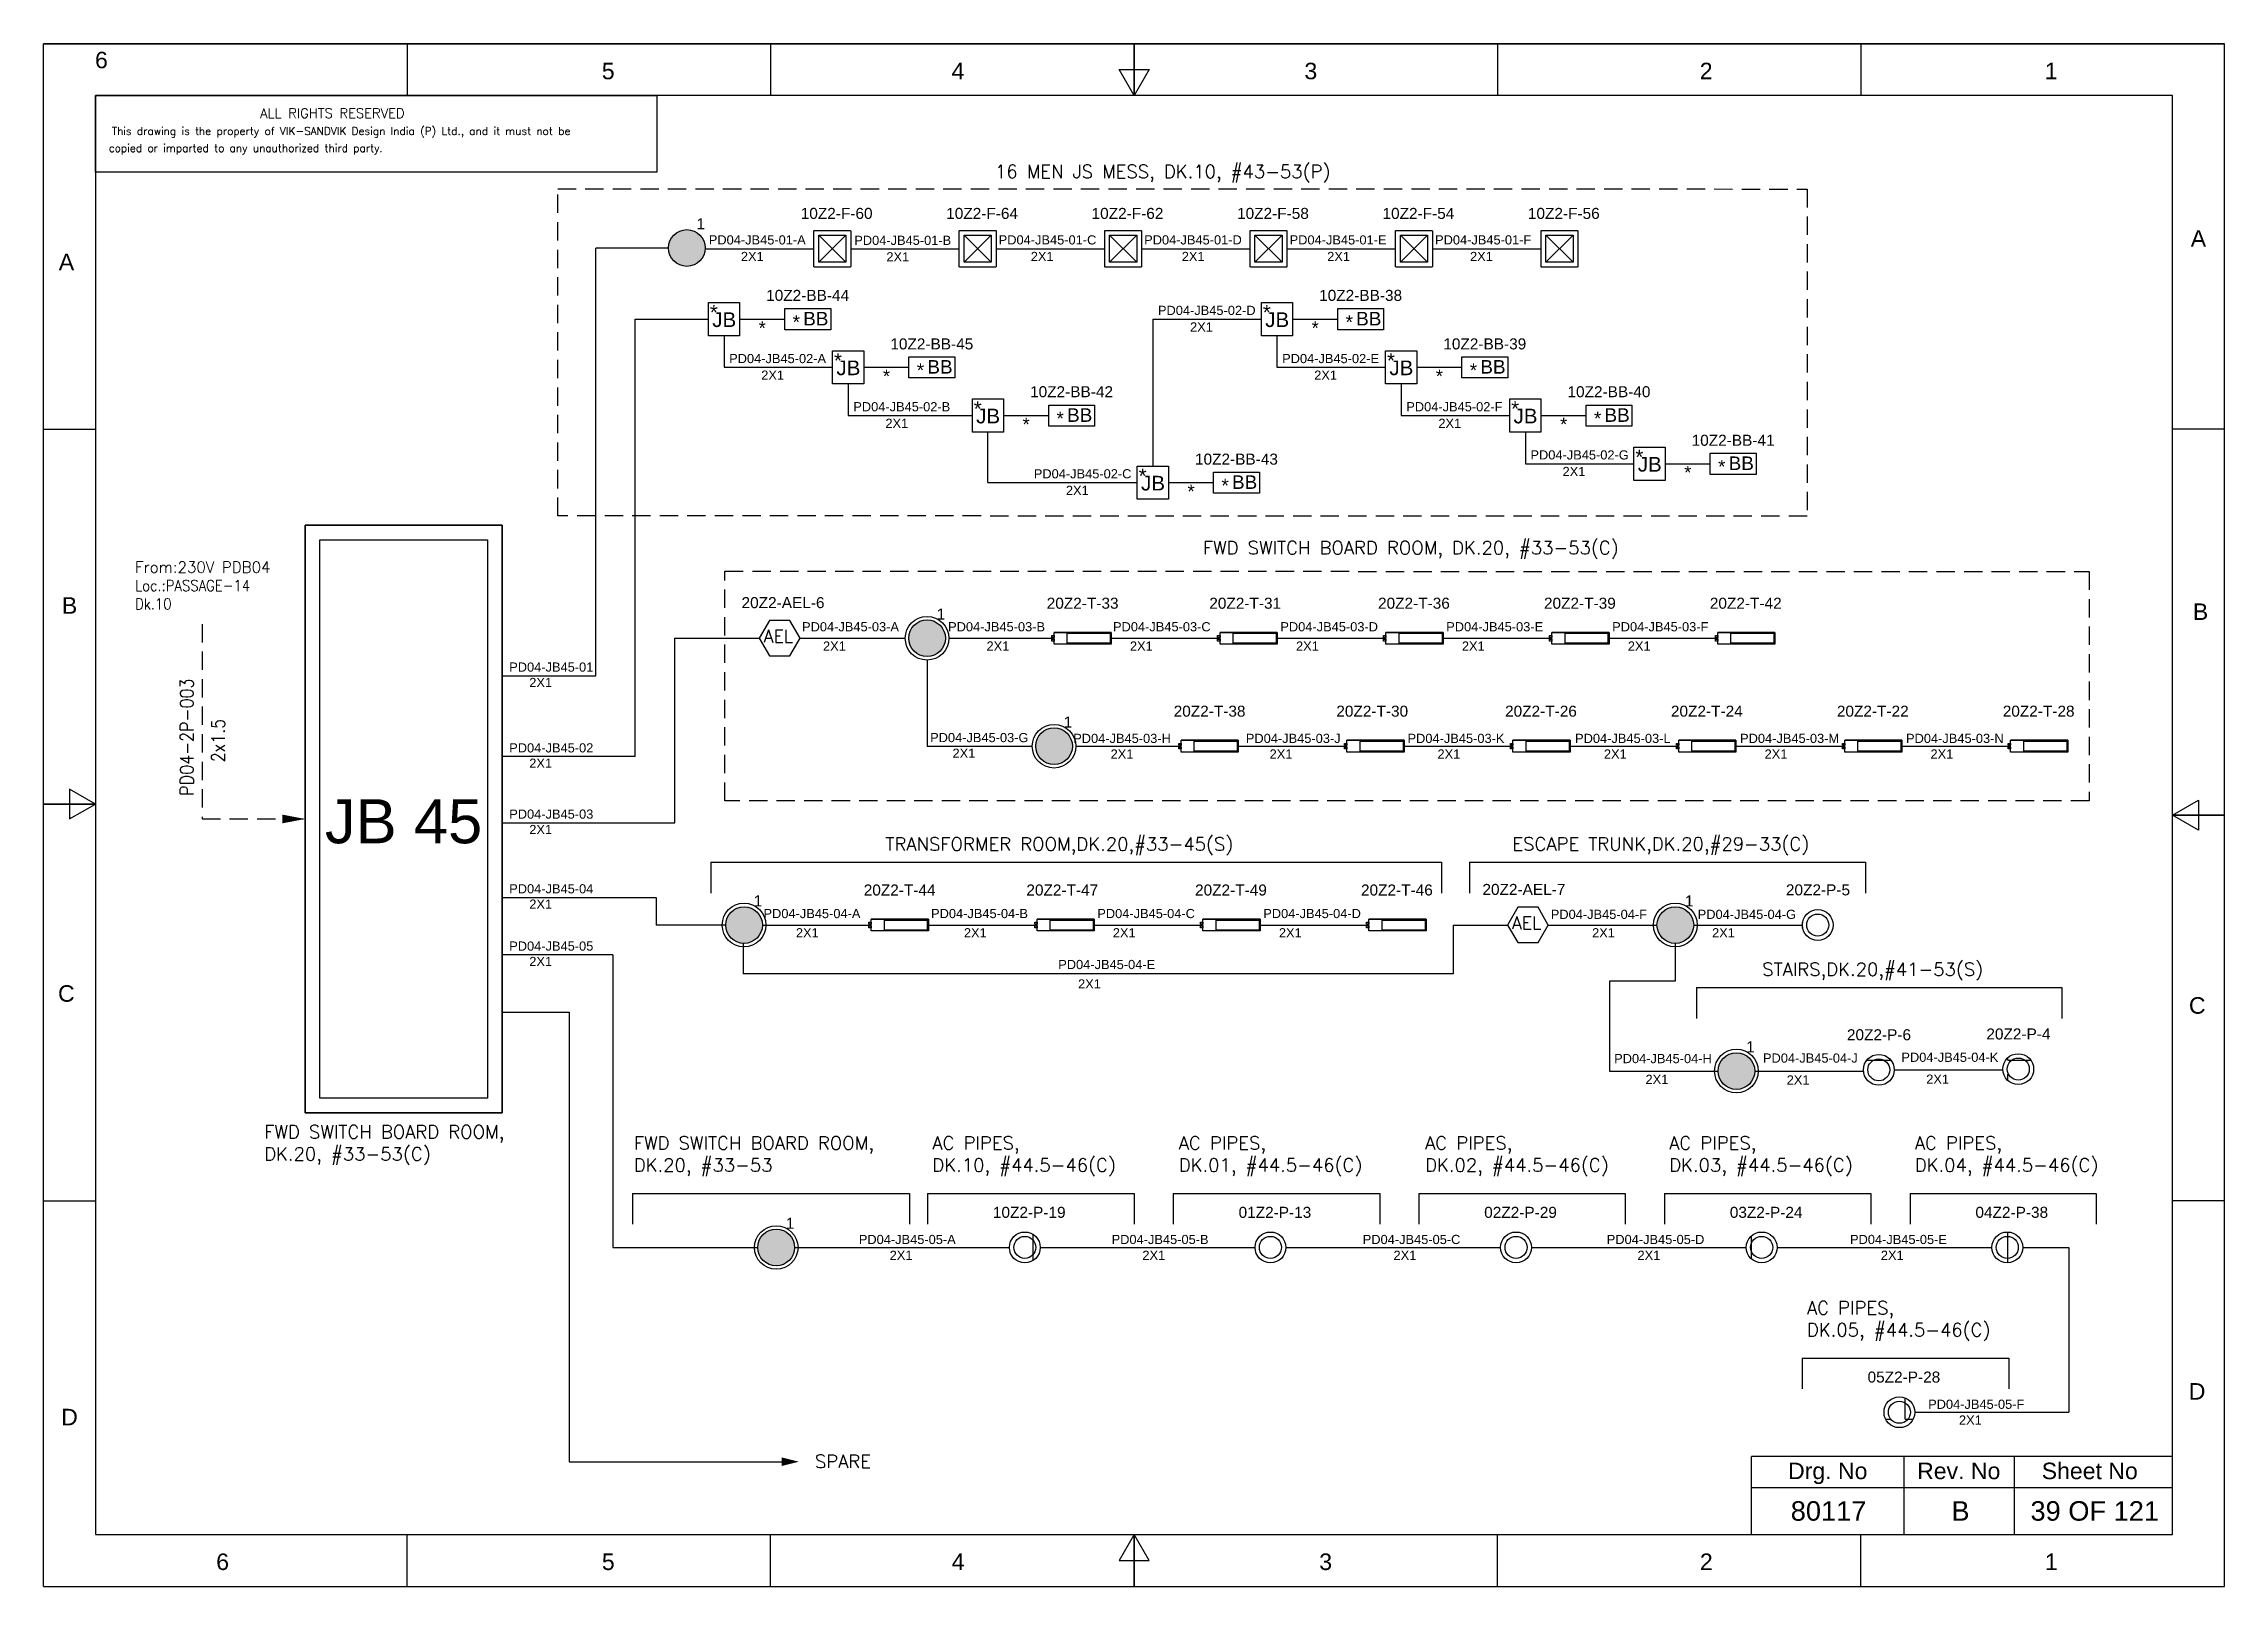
# Model space of a CAD drawing. Header units: inches. Extents: x -3311 to 1429, y -713 to 2436.
# Drawn here: x -2649.4 to -2352.4, y 969.1 to 1179.2 of the extents above; entities that cross this region are included whole.
import ezdxf
from ezdxf.enums import TextEntityAlignment as Align

# ---------------------------------------------------------------- set-up
doc = ezdxf.new("R2010")
doc.units = ezdxf.units.IN
doc.linetypes.add('HIDDEN', pattern=[0.375, 0.25, -0.125])
doc.linetypes.add('SOLID', pattern=[0])
for name, color, linetype in [('BB', 7, 'Continuous'), ('Fmount', 7, 'Continuous'), ('LINE', 3, 'SOLID')]:
    doc.layers.add(name, color=color, linetype=linetype)
for name, color, linetype, lineweight in [('ELEC_TXT-025', 1, 'Continuous', 25), ('HEL-025', 1, 'Continuous', 25), ('HEL-035', 2, 'Continuous', 35)]:
    doc.layers.add(name, color=color, linetype=linetype, lineweight=lineweight)
doc.styles.add('_NORMAL', font='arial.ttf')
doc.styles.add('ROMAN S', font='romans.shx')
doc.styles.add('ROMANS', font='simplex.shx', dxfattribs={"width": 0.88})
doc.styles.get("Standard").update_dxf_attribs({"font": 'arial.ttf'})
pattern_1 = [(0, (0, 0), (0, 6.985), [5.08, -1.905]), (90, (0, 0), (-6.985, 4e-16), [5.08, -1.905])]

msp = doc.modelspace()

# ---------------------------------------------------------------- texts
at = {"color": 7}
for s, height, p in [('PD04-JB45-01-A', 1.25, (-2558.79, 1151.84, 0)), ('PD04-JB45-01-B', 1.25, (-2538.98, 1151.78, -0.03)), ('PD04-JB45-01-C', 1.25, (-2519.31, 1151.84, -0.03)), ('PD04-JB45-01-D', 1.25, (-2499.5, 1151.84, -0.03)), ('PD04-JB45-01-E', 1.25, (-2479.69, 1151.84, -0.03)), ('PD04-JB45-01-F', 1.25, (-2459.88, 1151.84, 0)), ('2X1', 1.25, (-2554.42, 1149.58, 0)), ('2X1', 1.25, (-2534.61, 1149.53, -0.03)), ('2X1', 1.25, (-2514.94, 1149.58, 0)), ('2X1', 1.25, (-2494.38, 1149.58, 0)), ('2X1', 1.25, (-2474.57, 1149.58, 0)), ('2X1', 1.25, (-2455.12, 1149.58, 0)), ('PD04-JB45-02-D', 1.25, (-2497.62, 1142.24)), ('*', 1.8, (-2552, 1139.57)), ('2X1', 1.25, (-2493.25, 1139.98)), ('*', 1.8, (-2476.69, 1139.57)), ('PD04-JB45-02-A', 1.25, (-2556.02, 1135.68)), ('2X1', 1.25, (-2551.65, 1133.42)), ('*', 1.8, (-2535.08, 1133.01)), ('PD04-JB45-02-E', 1.25, (-2480.71, 1135.68)), ('2X1', 1.25, (-2476.34, 1133.42)), ('*', 1.8, (-2459.78, 1133.01)), ('PD04-JB45-02-B', 1.25, (-2539.11, 1129.12)), ('PD04-JB45-02-F', 1.25, (-2463.8, 1129.12)), ('2X1', 1.25, (-2534.74, 1126.86)), ('*', 1.8, (-2516.06, 1126.45)), ('2X1', 1.25, (-2459.43, 1126.86)), ('*', 1.8, (-2442.86, 1126.45)), ('PD04-JB45-02-G', 1.25, (-2446.89, 1122.56)), ('PD04-JB45-02-C', 1.25, (-2514.53, 1119.99)), ('2X1', 1.25, (-2442.52, 1120.3)), ('*', 1.8, (-2425.95, 1119.89)), ('2X1', 1.25, (-2510.16, 1117.73)), ('*', 1.8, (-2493.6, 1117.32)), ('PD04-JB45-03-A', 1.25, (-2546.09, 1099.16, 0)), ('PD04-JB45-03-B', 1.25, (-2526.2, 1099.16, 0.03)), ('PD04-JB45-03-C', 1.25, (-2503.74, 1099.16, 0)), ('PD04-JB45-03-D', 1.25, (-2480.95, 1099.16, -0.08)), ('PD04-JB45-03-E', 1.25, (-2458.36, 1099.16, -0.11)), ('PD04-JB45-03-F', 1.25, (-2435.76, 1099.16, -0.13)), ('2X1', 1.25, (-2543.24, 1096.53, 0.03)), ('2X1', 1.25, (-2520.97, 1096.53, 0.03)), ('2X1', 1.25, (-2501.44, 1096.53)), ('2X1', 1.25, (-2478.82, 1096.53, -0.08)), ('2X1', 1.25, (-2456.23, 1096.53, -0.11)), ('2X1', 1.25, (-2433.63, 1096.53, -0.14)), ('PD04-JB45-01', 1.25, (-2585.97, 1093.67)), ('2X1', 1.25, (-2583.24, 1091.57)), ('PD04-JB45-03-G', 1.25, (-2528.65, 1084.07, 0.05)), ('PD04-JB45-03-H', 1.25, (-2509.16, 1083.96, 0)), ('PD04-JB45-03-J', 1.25, (-2485.65, 1083.96, 0)), ('PD04-JB45-03-K', 1.25, (-2463.63, 1083.96, -0.02)), ('PD04-JB45-03-L', 1.25, (-2440.81, 1083.96, -0.05)), ('PD04-JB45-03-M', 1.25, (-2418.34, 1083.96, -0.08)), ('PD04-JB45-03-N', 1.25, (-2395.74, 1083.96, -0.1)), ('PD04-JB45-02', 1.25, (-2585.97, 1082.67)), ('2X1', 1.25, (-2583.24, 1080.58)), ('2X1', 1.25, (-2525.6, 1081.94, 0.03)), ('2X1', 1.25, (-2504.07, 1081.83, -0.05)), ('2X1', 1.25, (-2482.41, 1081.83, -0.08)), ('2X1', 1.25, (-2459.55, 1081.83, -0.1)), ('2X1', 1.25, (-2436.89, 1081.83, -0.13)), ('2X1', 1.25, (-2415, 1081.83, -0.16)), ('2X1', 1.25, (-2392.41, 1081.83, -0.19)), ('PD04-JB45-03', 1.25, (-2585.97, 1073.65)), ('2X1', 1.25, (-2583.24, 1071.55)), ('PD04-JB45-04', 1.25, (-2585.97, 1063.48)), ('2X1', 1.25, (-2583.24, 1061.39)), ('PD04-JB45-04-A', 1.25, (-2551.34, 1060.11, 0)), ('PD04-JB45-04-B', 1.25, (-2528.52, 1060.11, -0.03)), ('PD04-JB45-04-C', 1.25, (-2505.88, 1060.11, 0)), ('PD04-JB45-04-D', 1.25, (-2483.28, 1060.11, 0)), ('PD04-JB45-04-F', 1.25, (-2444.12, 1060, -0.22)), ('PD04-JB45-04-G', 1.25, (-2424.11, 1060, -0.22)), ('2X1', 1.25, (-2546.93, 1057.49)), ('2X1', 1.25, (-2524.05, 1057.49, -0.03)), ('2X1', 1.25, (-2503.77, 1057.49)), ('2X1', 1.25, (-2481.15, 1057.49)), ('2X1', 1.25, (-2438.5, 1057.49, -0.19)), ('2X1', 1.25, (-2422.16, 1057.49, -0.22)), ('PD04-JB45-05', 1.25, (-2585.97, 1055.68)), ('2X1', 1.25, (-2583.24, 1053.58)), ('PD04-JB45-04-E', 1.25, (-2511.2, 1053.17, 0.28)), ('2X1', 1.25, (-2508.5, 1050.53)), ('PD04-JB45-04-H', 1.25, (-2435.49, 1040.36, -0.21)), ('PD04-JB45-04-J', 1.25, (-2415.22, 1040.43, -0.18)), ('PD04-JB45-04-K', 1.25, (-2396.37, 1040.54, -0.13)), ('2X1', 1.25, (-2431.22, 1037.53, -0.19)), ('2X1', 1.25, (-2411.99, 1037.45, -0.19)), ('2X1', 1.25, (-2392.99, 1037.56, -0.16)), ('PD04-JB45-05-A', 1.25, (-2538.36, 1015.73)), ('PD04-JB45-05-B', 1.25, (-2503.93, 1015.73)), ('PD04-JB45-05-C', 1.25, (-2469.73, 1015.73)), ('PD04-JB45-05-D', 1.25, (-2436.5, 1015.73)), ('PD04-JB45-05-E', 1.25, (-2403.37, 1015.73)), ('2X1', 1.25, (-2534.16, 1013.58)), ('2X1', 1.25, (-2499.74, 1013.58)), ('2X1', 1.25, (-2465.54, 1013.58)), ('2X1', 1.25, (-2432.31, 1013.58)), ('2X1', 1.25, (-2399.17, 1013.58)), ('PD04-JB45-05-F', 1.25, (-2392.73, 993.29, 0.03)), ('2X1', 1.25, (-2388.53, 991.14, 0.03))]:
    msp.add_text(s, height=height, dxfattribs=at).set_placement(p)
at = {"color": 7, "lineweight": 30}
msp.add_text('JB 45', height=6, dxfattribs=at).set_placement((-2600.36, 1073.3), align=Align.MIDDLE_CENTER)
at = {"color": 7}
for s, height, p in [('Sheet No', 2.246, (-2370.72, 984.84)), ('Drg. No', 2.246, (-2406.4, 984.84)), ('Rev. No', 2.246, (-2388.56, 984.84)), ('80117', 2.653, (-2406.29, 979.39)), ('B', 2.65, (-2388.32, 979.39)), ('39 OF 121', 2.653, (-2370.04, 979.39))]:
    msp.add_text(s, height=height, dxfattribs=at).set_placement(p, align=Align.MIDDLE_CENTER)
at = {"insert": (-2519.81, 1162.67, 0), "char_height": 1.8, "attachment_point": 1, "style": '_NORMAL'}
msp.add_mtext('{\\Fromans|c0;\\C2;16 MEN JS MESS, DK.10, #43-53(P)}', dxfattribs=at)
at = {"color": 7, "char_height": 1.8, "attachment_point": 1, "style": '_NORMAL'}
for s, insert, width in [('{\\Fromans|c0;\\C2;FWD SWITCH BOARD ROOM, DK.20, #33-53(C)}', (-2491.51, 1111.45), 74.1776), ('{\\Fromans|c0;\\C2;TRANSFORMER ROOM,DK.20,#33-45(S)}', (-2534.74, 1071.1, -0.03), 57.9595), ('{\\Fromans|c0;\\C2;ESCAPE TRUNK,DK.20,#29-33(C)}', (-2449.35, 1071.11, -0.24), 55.0742), ('{\\Fromans|c0;\\C2;STAIRS,DK.20,#41-53(S)}', (-2415.33, 1054.04, -0.29), 39.515), ('{\\Fromans|c0;\\C2;SPARE}', (-2544.34, 987.04), 8.1658)]:
    msp.add_mtext(s, dxfattribs=dict(at, insert=insert, width=width))
at = {"color": 7, "insert": (-2636.93, 1108.65), "char_height": 1.5, "width": 36.8884, "attachment_point": 1}
msp.add_mtext('{\\Fromans|c0;\\C2;From:230V PDB04 \\P\\Fsimplex|c0;\\W0.88;Loc.:PASSAGE-14      \\PDk.10}', dxfattribs=at)
at = {"color": 7, "insert": (-2630.79, 1076.78), "char_height": 1.8, "width": 17.1296, "attachment_point": 1, "rotation": 90, "style": '_NORMAL'}
msp.add_mtext('{\\Fromans|c0;\\W0.88;PD04-2P-003}', dxfattribs=at)
at = {"color": 7, "insert": (-2626.52, 1081.34), "char_height": 1.8, "attachment_point": 1, "rotation": 90, "style": '_NORMAL'}
msp.add_mtext('{\\Fsimplex|c0;\\W0.88;2x1.5}', dxfattribs=at)
at = {"color": 7, "char_height": 1.8, "attachment_point": 1, "style": '_NORMAL'}
for s, insert in [('{\\Fromans|c0;\\C2;FWD SWITCH BOARD ROOM, \\PDK.20, #33-53(C)}', (-2619.35, 1031.9)), ('{\\Fromans|c0;\\C2;FWD SWITCH BOARD ROOM, \\PDK.20, #33-53}', (-2569.01, 1030.39)), ('{\\Fromans|c0;\\C2;AC PIPES, \\PDK.10, #44.5-46(C)}', (-2528.35, 1030.39)), ('{\\Fromans|c0;\\C2;AC PIPES, \\PDK.01, #44.5-46(C)}', (-2494.79, 1030.39)), ('{\\Fromans|c0;\\C2;AC PIPES, \\PDK.02, #44.5-46(C)}', (-2461.24, 1030.39)), ('{\\Fromans|c0;\\C2;AC PIPES, \\PDK.03, #44.5-46(C)}', (-2428, 1030.39, -0.08)), ('{\\Fromans|c0;\\C2;AC PIPES, \\PDK.04, #44.5-46(C)}', (-2394.55, 1030.39, -0.11)), ('{\\Fromans|c0;\\C2;AC PIPES, \\PDK.05, #44.5-46(C)}', (-2409.24, 1007.95, -0.08))]:
    msp.add_mtext(s, dxfattribs=dict(at, insert=insert))

# ---------------------------------------------------------------- blocks, each defined once
blk = doc.blocks.new('fr')
at = {"color": 7, "linetype": 'Continuous'}
for p, q in [((33763.99, 4500.4), (33466.99, 4500.4)), ((33466.99, 4500.4), (33763.99, 4500.4)), ((33466.99, 4290.33), (33466.99, 4500.4)), ((33516.49, 4500.4), (33516.49, 4493.33)), ((33565.99, 4500.4), (33565.99, 4493.33)), ((33615.49, 4500.4), (33615.49, 4493.33)), ((33615.49, 4493.33), (33615.49, 4500.4)), ((33615.49, 4500.4), (33615.49, 4493.33)), ((33664.99, 4500.4), (33664.99, 4493.33)), ((33714.49, 4500.4), (33714.49, 4493.33)), ((33763.99, 4290.33), (33763.99, 4500.4)), ((33763.99, 4290.33), (33763.99, 4500.4)), ((33615.49, 4493.33), (33613.45, 4496.87)), ((33613.45, 4496.87), (33617.53, 4496.87)), ((33617.53, 4496.87), (33615.49, 4493.33)), ((33756.92, 4493.33), (33474.06, 4493.33)), ((33474.06, 4493.33), (33474.06, 4297.41)), ((33756.92, 4297.41), (33756.92, 4493.33)), ((33466.99, 4447.89), (33474.06, 4447.89)), ((33763.99, 4447.89), (33756.92, 4447.89)), ((33474.06, 4396.87), (33470.53, 4398.91)), ((33470.53, 4398.91), (33470.53, 4394.83)), ((33466.99, 4396.87), (33474.06, 4396.87)), ((33474.06, 4396.87), (33466.99, 4396.87)), ((33466.99, 4396.87), (33474.06, 4396.87)), ((33470.53, 4394.83), (33474.06, 4396.87)), ((33756.92, 4395.37), (33760.45, 4397.41)), ((33760.45, 4397.41), (33760.45, 4393.33)), ((33763.99, 4395.37), (33756.92, 4395.37)), ((33760.45, 4393.33), (33756.92, 4395.37)), ((33756.92, 4395.37), (33763.99, 4395.37)), ((33763.99, 4395.37), (33756.92, 4395.37)), ((33466.99, 4342.85), (33474.06, 4342.85)), ((33763.99, 4342.85), (33756.92, 4342.85)), ((33474.06, 4297.41), (33756.92, 4297.41)), ((33516.49, 4290.33), (33516.49, 4297.41)), ((33565.99, 4290.33), (33565.99, 4297.41)), ((33615.49, 4297.41), (33613.45, 4293.87)), ((33615.49, 4290.33), (33615.49, 4297.41)), ((33617.53, 4293.87), (33615.49, 4297.41)), ((33615.49, 4297.41), (33615.49, 4290.33)), ((33615.49, 4290.33), (33615.49, 4297.41)), ((33664.99, 4290.33), (33664.99, 4297.41)), ((33714.49, 4290.33), (33714.49, 4297.41)), ((33613.45, 4293.87), (33617.53, 4293.87)), ((33466.99, 4290.33), (33763.99, 4290.33)), ((33466.99, 4290.33), (33763.99, 4290.33))]:
    blk.add_line(p, q, dxfattribs=at)
at = {"color": 7, "style": '_NORMAL'}
for s, p in [('6', (33474.86, 4498.18)), ('5', (33543.88, 4496.68)), ('4', (33591.52, 4496.68)), ('3', (33639.57, 4496.68)), ('2', (33693.41, 4496.68)), ('1', (33740.39, 4496.68)), ('A', (33760.45, 4473.88)), ('A', (33470.1, 4470.68)), ('B', (33470.52, 4423.9)), ('B', (33760.74, 4423.06)), ('C', (33470.08, 4371.07)), ('C', (33760.29, 4369.44)), ('D', (33760.27, 4316.89)), ('D', (33470.51, 4313.39)), ('6', (33491.37, 4293.69)), ('5', (33543.89, 4293.69)), ('4', (33591.53, 4293.69)), ('3', (33641.59, 4293.69)), ('2', (33693.43, 4293.69)), ('1', (33740.41, 4293.69))]:
    blk.add_text(s, height=2.25, dxfattribs=at).set_placement(p, align=Align.MIDDLE_CENTER)
blk = doc.blocks.new('A$C4BAD7D21')
at = {"layer": 'HEL-025'}
blk.add_lwpolyline([(-34000, 0), (-34000, 2086), (-18714, 2086), (-18714, 0)], close=True, dxfattribs=at)
at = {"layer": 'HEL-025', "style": 'ROMANS'}
for s, p in [('This drawing is the property of VIK-SANDVIK Design India (P) Ltd., and it must not be', (-33558, 1016)), (' copied or imparted to any unauthorized third party.', (-33785, 550))]:
    blk.add_text(s, height=210, dxfattribs=at).set_placement(p)
at = {"layer": 'HEL-035', "style": 'ROMANS'}
blk.add_text('     ALL RIGHTS RESERVED', height=262.5, dxfattribs=at).set_placement((-30497, 1476))
blk = doc.blocks.new('FIXED_KEY_SWITCH')
h = blk.add_hatch(color=1)
h.dxf.hatch_style = 1
edge = h.paths.add_edge_path()
edge.add_arc((848.13, 1737.46), 2.5, 0, 360)
at = {"color": 1}
blk.add_circle((848.13, 1737.46), 2.5, dxfattribs=at)
at = {"color": 7, "insert": (849.44, 1741.5), "char_height": 1.5, "attachment_point": 1, "style": '_NORMAL'}
blk.add_mtext_dynamic_manual_height_columns('1', width=1.5, gutter_width=7.5, heights=[0], dxfattribs=at)
blk = doc.blocks.new('SWT')
blk.add_blockref('FIXED_KEY_SWITCH', (0, 0))
blk.add_attdef('TAG_NO', (844.55, 1741.11), '', height=1.5)
blk = doc.blocks.new('2A')
at = {"color": 7, "lineweight": -3, "ltscale": 2.5}
blk.add_line((790.02, 1997.62, -0.03), (782.23, 1997.62, -0.03), dxfattribs=at)
at = {"color": 7, "lineweight": -3, "ltscale": 2.5, "elevation": -0.03}
for points in [[(781.91, 1997.21), (782.23, 1997.21), (782.23, 1996.94), (781.91, 1996.94)], [(781.91, 1996.7), (782.23, 1996.7), (782.23, 1996.44), (781.91, 1996.44)], [(782.23, 1997.62), (790.02, 1997.62), (790.02, 1996.02), (782.23, 1996.02)], [(784.03, 1997.5), (789.88, 1997.5), (789.88, 1996.14), (784.03, 1996.14)]]:
    blk.add_lwpolyline(points, close=True, dxfattribs=at)
blk = doc.blocks.new('LED TUBE LIGHT 30W')
blk.add_blockref('2A', (179.91, -357.89))
blk.add_attdef('TAG_NO.', (962.52, 1642.97), '', height=1.5)
blk = doc.blocks.new('AEL')
at = {"color": 4}
blk.add_lwpolyline([(989.98, -190.09), (992.75, -190.09), (994.14, -187.69), (992.75, -185.28), (989.98, -185.28), (988.59, -187.69)], close=True, dxfattribs=at)
at = {"color": 4, "style": 'ROMANS'}
blk.add_text('AEL', height=1.725, dxfattribs=at).set_placement((989.2, -188.27))
blk = doc.blocks.new('AEL_L')
blk.add_blockref('AEL', (0, 0))
blk.add_attdef('TAG_NO', (986.55, -183.59), '', height=1.5)
blk = doc.blocks.new('1')
h = blk.add_hatch()
h.set_pattern_fill('ANGLE', color=6)
h.set_pattern_definition(pattern_1)
h.paths.add_polyline_path([(303.23, 2044.43, 1), (306.22, 2044.43, 1)], flags=0)
h.paths.add_polyline_path([(302.63, 2044.43, 1), (306.83, 2044.43, 1)])
h.paths.add_polyline_path([(306.22, 2044.43, -1), (303.23, 2044.43, -1)], flags=16)
h = blk.add_hatch()
h.set_pattern_fill('ANGLE', color=6)
h.set_pattern_definition(pattern_1)
h.paths.add_polyline_path([(303.23, 2044.43, 1), (306.22, 2044.43, 1)])
at = {"color": 6}
for radius in [2.1, 1.5]:
    blk.add_circle((304.73, 2044.43), radius, dxfattribs=at)
blk = doc.blocks.new('LED PENDENT LIGHT 15W')
blk.add_blockref('1', (0, 0))
blk.add_attdef('TAG_NO', (301.63, 2048.1), '', height=1.5)
blk = doc.blocks.new('LED FLUSH MOUNT')
for p, q in [((114818, 79432), (114604, 79219)), ((114604, 79432), (114818, 79219))]:
    blk.add_line(p, q)
blk.add_lwpolyline([(114572, 79470), (114850, 79470, -0.414214), (114856, 79464), (114856, 79186, -0.414214), (114850, 79180), (114572, 79180, -0.414214), (114566, 79186), (114566, 79464, -0.414214)], format="xyb", close=True)
blk.add_lwpolyline([(114604, 79432), (114818, 79432), (114818, 79219), (114604, 79219)], close=True)
blk = doc.blocks.new('LED Flush Mounted Light 22W')
blk.add_blockref('LED FLUSH MOUNT', (0, 0))
at = {"style": 'ROMANS', "width": 0.7}
blk.add_attdef('TAG_NO.:', (113905, 79579), '', height=250, dxfattribs=at)
blk = doc.blocks.new('bunk_light')
blk.add_lwpolyline([(17773, 202986), (18112, 202986), (18112, 202830), (17773, 202830)], close=True)
at = {"char_height": 100, "attachment_point": 1}
for s, insert in [('*', (17831, 202937)), ('BB', (17909, 202962))]:
    blk.add_mtext_dynamic_manual_height_columns(s, width=182.6, gutter_width=7.5, heights=[0], dxfattribs=dict(at, insert=insert))
blk = doc.blocks.new('LED_BUNK _LIGHT')
at = {"xscale": 0.8, "yscale": 0.8, "zscale": 0.8}
blk.add_blockref('bunk_light', (4436, 38936), dxfattribs=at)
at = {"style": 'ROMAN S', "width": 0.7}
blk.add_attdef('TAG_NO:', text='', height=250, dxfattribs=at).set_placement((18767, 201415), align=Align.CENTER)
blk = doc.blocks.new('JB')
blk.add_lwpolyline([(1661.35, 1973.02), (1665.59, 1973.02), (1665.59, 1968.5), (1661.35, 1968.5)], close=True)
at = {"color": 7}
for s, p in [('*', (1661.54, 1970.68)), ('JB', (1661.87, 1969.69))]:
    blk.add_text(s, height=2, dxfattribs=at).set_placement(p)
blk = doc.blocks.new('JB_FOR_BUNKLIGHT')
blk.add_blockref('JB', (0, 0))
blk.add_attdef('TAG_NO:', (1659.46, 1975.19), '', height=1.5)

# ---------------------------------------------------------------- linework, layer by layer
for p, q in [((-2574.19, 1093.12), (-2574.19, 1151.35, 0)), ((-2564.28, 1151.35, 0), (-2574.19, 1151.35, 0)), ((-2554.6, 1141.67), (-2548.46, 1141.67)), ((-2498.32, 1141.67), (-2498.32, 1121.67)), ((-2479.29, 1141.67), (-2473.15, 1141.67)), ((-2537.69, 1135.11), (-2531.54, 1135.11)), ((-2462.38, 1135.11), (-2456.23, 1135.11)), ((-2518.66, 1128.54), (-2512.52, 1128.54)), ((-2445.47, 1128.54), (-2439.32, 1128.54)), ((-2428.56, 1121.98), (-2422.41, 1121.98)), ((-2496.2, 1119.41), (-2490.06, 1119.41)), ((-2529.07, 1095.25), (-2529.07, 1083.52)), ((-2558.51, 1067.72, -0.03), (-2459, 1067.72, -0.03)), ((-2455.2, 1067.72, -0.24), (-2401.26, 1067.72, -0.24)), ((-2457.41, 1059.17, -0.19), (-2457.41, 1052.52, -0.19)), ((-2571.88, 1055.13), (-2586.95, 1055.13)), ((-2554.09, 1056.67), (-2554.09, 1052.52)), ((-2427.16, 1056.67, -0.22), (-2427.16, 1051.51, -0.22)), ((-2457.41, 1052.52), (-2554.09, 1052.52)), ((-2427.16, 1051.51, -0.22), (-2436.14, 1051.51, -0.22)), ((-2436.14, 1051.51, -0.22), (-2436.14, 1039.29, -0.22)), ((-2424.28, 1050.65, -0.29), (-2374.51, 1050.65, -0.29)), ((-2569.18, 1022.63), (-2531.48, 1022.63)), ((-2529, 1022.63), (-2500.87, 1022.63)), ((-2495.54, 1022.63, -0.03), (-2467.42, 1022.63, -0.03)), ((-2462.09, 1022.63, -0.05), (-2433.97, 1022.63, -0.05)), ((-2428.64, 1022.63, -0.08), (-2400.52, 1022.63, -0.08)), ((-2395.19, 1022.63, -0.11), (-2369.83, 1022.63, -0.11)), ((-2379.85, 1015.26, -0.14), (-2373.56, 1015.26, -0.14)), ((-2373.56, 1015.26, -0.14), (-2373.56, 992.83, -0.14)), ((-2409.88, 1000.19, -0.08), (-2381.76, 1000.19, -0.08))]:
    msp.add_line(p, q)
at = {"color": 7, "linetype": 'Continuous'}
for p, q in [((-2359.46, 986.79), (-2416.78, 986.79)), ((-2416.78, 976.19), (-2416.78, 986.79)), ((-2396, 976.19), (-2396, 986.79)), ((-2380.99, 976.19), (-2380.99, 986.79)), ((-2416.78, 982.6), (-2359.46, 982.6))]:
    msp.add_line(p, q, dxfattribs=at)
at = {"linetype": 'HIDDEN', "ltscale": 10, "elevation": 0}
msp.add_lwpolyline([(-2579.36, 1159.43), (-2409.22, 1159.39), (-2409.22, 1114.84), (-2579.36, 1114.88)], close=True, dxfattribs=at)
at = {"linetype": 'HIDDEN', "ltscale": 10}
msp.add_lwpolyline([(-2556.59, 1107.35), (-2370.81, 1107.31), (-2370.81, 1076.06), (-2556.59, 1076.1)], close=True, dxfattribs=at)
for points in [[(-2627.8, 1100.16), (-2627.8, 1073.61)], [(-2627.8, 1073.61), (-2613.78, 1073.61)]]:
    msp.add_lwpolyline(points, dxfattribs=at)
for points in [[(-2616.85, 1073.61, 1.18, 0, 0), (-2613.78, 1073.61, 0, 0, 0)], [(-2548.89, 986.09, 1.18, 0, 0), (-2546.53, 986.09, 0, 0, 0)]]:
    msp.add_lwpolyline(points, format="xyseb")
at = {"layer": 'LINE', "color": 0}
for p, q in [((-2559.28, 1151.26, 0), (-2544.49, 1151.26, 0)), ((-2539.47, 1151.26, 0), (-2524.68, 1151.26, 0)), ((-2519.67, 1151.26, 0), (-2504.87, 1151.26, 0)), ((-2499.86, 1151.26, 0), (-2485.07, 1151.26, 0)), ((-2480.05, 1151.26, 0), (-2465.26, 1151.26, 0)), ((-2460.25, 1151.26, 0), (-2445.45, 1151.26, 0)), ((-2568.82, 1082.12), (-2568.82, 1141.67)), ((-2568.82, 1141.67), (-2558.83, 1141.67)), ((-2498.32, 1141.67), (-2483.52, 1141.67)), ((-2556.72, 1139.41), (-2556.72, 1135.11)), ((-2481.41, 1139.41), (-2481.41, 1135.11)), ((-2556.72, 1135.11), (-2541.92, 1135.11)), ((-2481.41, 1135.11), (-2466.61, 1135.11)), ((-2539.81, 1132.85), (-2539.81, 1128.54)), ((-2464.5, 1132.85), (-2464.5, 1128.54)), ((-2539.81, 1128.54), (-2522.89, 1128.54)), ((-2520.78, 1119.41), (-2520.78, 1126.29)), ((-2464.5, 1128.54), (-2449.7, 1128.54)), ((-2447.58, 1126.29), (-2447.58, 1121.98)), ((-2447.58, 1121.98), (-2432.79, 1121.98)), ((-2520.78, 1119.41), (-2500.43, 1119.41)), ((-2613.78, 1113.61), (-2613.78, 1033.61)), ((-2586.95, 1113.61), (-2613.78, 1113.61)), ((-2586.95, 1033.61), (-2586.95, 1113.61)), ((-2563.44, 1098.22), (-2551.92, 1098.22)), ((-2563.44, 1073.1), (-2563.44, 1098.22)), ((-2546.37, 1098.22), (-2532.04, 1098.22)), ((-2526.1, 1098.22), (-2511.77, 1098.22)), ((-2503.98, 1098.22), (-2489.18, 1098.22)), ((-2481.38, 1098.22, -0.08), (-2466.59, 1098.22, -0.08)), ((-2458.79, 1098.22, -0.11), (-2443.99, 1098.22, -0.11)), ((-2436.19, 1098.22, -0.14), (-2421.4, 1098.22, -0.14)), ((-2586.95, 1093.12), (-2574.19, 1093.12)), ((-2568.82, 1082.12), (-2586.95, 1082.12)), ((-2529.07, 1083.52), (-2514.75, 1083.52)), ((-2508.8, 1083.52), (-2494.48, 1083.52)), ((-2486.68, 1083.52, -0.08), (-2471.88, 1083.52, -0.08)), ((-2464.09, 1083.52, -0.1), (-2449.29, 1083.52, -0.1)), ((-2441.49, 1083.52, -0.13), (-2426.7, 1083.52, -0.13)), ((-2418.9, 1083.52, -0.16), (-2404.1, 1083.52, -0.16)), ((-2396.3, 1083.52, -0.19), (-2381.51, 1083.52, -0.19)), ((-2586.95, 1073.1), (-2563.44, 1073.1)), ((-2558.51, 1067.72, -0.03), (-2558.51, 1063.53, -0.03)), ((-2459, 1067.72, -0.03), (-2459, 1063.53, -0.03)), ((-2455.2, 1067.72, -0.24), (-2455.2, 1063.53, -0.24)), ((-2401.26, 1067.72, -0.24), (-2401.26, 1063.53, -0.24)), ((-2586.95, 1062.93), (-2565.96, 1062.93)), ((-2565.96, 1062.93), (-2565.96, 1059.17)), ((-2556.49, 1059.17), (-2565.96, 1059.17)), ((-2551.49, 1059.17), (-2536.69, 1059.17)), ((-2528.89, 1059.17), (-2514.1, 1059.17)), ((-2506.3, 1059.17), (-2491.5, 1059.17)), ((-2483.71, 1059.17), (-2468.91, 1059.17)), ((-2457.41, 1059.17, -0.19), (-2450.01, 1059.17, -0.19)), ((-2444.46, 1059.17, 0.02), (-2429.66, 1059.17, 0.02)), ((-2424.66, 1059.17, -0.22), (-2409.87, 1059.17, -0.22)), ((-2571.88, 1055.13), (-2571.88, 1015.26)), ((-2424.28, 1050.65, -0.29), (-2424.28, 1046.46, -0.29)), ((-2374.51, 1050.65, -0.29), (-2374.51, 1046.46, -0.29)), ((-2586.95, 1047.32), (-2577.8, 1047.32)), ((-2577.8, 1047.32), (-2577.8, 986.09)), ((-2436.14, 1039.29, -0.22), (-2421.34, 1039.29, -0.22)), ((-2416.34, 1039.29, -0.22), (-2401.55, 1039.29, -0.22)), ((-2397.35, 1039.45, -0.19), (-2382.56, 1039.45, -0.19)), ((-2613.78, 1033.61), (-2586.95, 1033.61)), ((-2569.18, 1022.63), (-2569.18, 1018.44)), ((-2531.48, 1022.63), (-2531.48, 1018.44)), ((-2529, 1022.63), (-2529, 1018.44)), ((-2500.87, 1022.63), (-2500.87, 1018.44)), ((-2495.54, 1022.63, -0.03), (-2495.54, 1018.44, -0.03)), ((-2467.42, 1022.63, -0.03), (-2467.42, 1018.44, -0.03)), ((-2462.09, 1022.63, -0.05), (-2462.09, 1018.44, -0.05)), ((-2433.97, 1022.63, -0.05), (-2433.97, 1018.44, -0.05)), ((-2428.64, 1022.63, -0.08), (-2428.64, 1018.44, -0.08)), ((-2400.52, 1022.63, -0.08), (-2400.52, 1018.44, -0.08)), ((-2395.19, 1022.63, -0.11), (-2395.19, 1018.44, -0.11)), ((-2369.83, 1022.63, -0.11), (-2369.83, 1018.44, -0.11)), ((-2571.88, 1015.26), (-2552.11, 1015.26)), ((-2547.11, 1015.26, 0.02), (-2517.86, 1015.26, -0.03)), ((-2513.66, 1015.26, -0.01), (-2484.41, 1015.26, -0.05)), ((-2480.21, 1015.26, -0.03), (-2450.95, 1015.26, -0.08)), ((-2446.75, 1015.26, -0.06), (-2417.5, 1015.26, -0.11)), ((-2413.3, 1015.26, -0.09), (-2384.05, 1015.26, -0.14)), ((-2409.88, 1000.19, -0.08), (-2409.88, 996, -0.08)), ((-2381.76, 1000.19, -0.08), (-2381.76, 996, -0.08)), ((-2394.54, 992.83, -0.09), (-2373.56, 992.83, -0.12)), ((-2577.8, 986.09), (-2548.8, 986.09))]:
    msp.add_line(p, q, dxfattribs=at)
for points in [[(-2613.78, 1113.61), (-2586.95, 1113.61), (-2586.95, 1033.61), (-2613.78, 1033.61)], [(-2611.78, 1111.61), (-2588.95, 1111.61), (-2588.95, 1035.61), (-2611.78, 1035.61)]]:
    msp.add_lwpolyline(points, close=True, dxfattribs=at)
for centre in [(-2529.07, 1098.22), (-2511.77, 1083.52), (-2553.99, 1059.17), (-2427.16, 1059.17, -0.22), (-2418.84, 1039.29, -0.22), (-2549.61, 1015.26)]:
    msp.add_circle(centre, 2.97, dxfattribs=at)

# ---------------------------------------------------------------- block references
for name, p in [('fr', (-36116.37, -3321.22)), ('SWT', (-3409.91, -586.1, 0)), ('JB_FOR_BUNKLIGHT', (-4220.19, -829.09)), ('JB_FOR_BUNKLIGHT', (-4144.88, -829.09)), ('JB_FOR_BUNKLIGHT', (-4203.28, -835.65)), ('JB_FOR_BUNKLIGHT', (-4127.97, -835.65)), ('JB_FOR_BUNKLIGHT', (-4184.25, -842.21)), ('JB_FOR_BUNKLIGHT', (-4111.06, -842.21)), ('JB_FOR_BUNKLIGHT', (-4094.14, -848.78)), ('JB_FOR_BUNKLIGHT', (-4161.79, -851.35)), ('SWT', (-3377.2, -639.24)), ('SWT', (-3359.9, -653.94)), ('SWT', (-3402.12, -678.29)), ('SWT', (-3275.29, -678.29, -0.22)), ('SWT', (-3266.97, -698.17, -0.22)), ('SWT', (-3397.74, -722.19))]:
    msp.add_blockref(name, p)
ref = msp.add_blockref('AEL_L', (-3540.51, 1285.91))
ref.add_attrib('TAG_NO', '20Z2-AEL-6', (-2554.33, 1102.32), dxfattribs={"color": 4, "height": 1.5})
ref = msp.add_blockref('LED TUBE LIGHT 30W', (-3473.91, -540.71, 0.03))
ref.add_attrib('TAG_NO.', '20Z2-T-33', (-2512.77, 1102.24, 0.03), dxfattribs={"height": 1.5})
ref = msp.add_blockref('LED TUBE LIGHT 30W', (-3451.31, -540.71, -0.05))
ref.add_attrib('TAG_NO.', '20Z2-T-31', (-2490.63, 1102.24, -0.05), dxfattribs={"height": 1.5})
ref = msp.add_blockref('LED TUBE LIGHT 30W', (-3428.72, -540.71, -0.08))
ref.add_attrib('TAG_NO.', '20Z2-T-36', (-2467.65, 1102.24, -0.08), dxfattribs={"height": 1.5})
ref = msp.add_blockref('LED TUBE LIGHT 30W', (-3406.12, -540.71, -0.11))
ref.add_attrib('TAG_NO.', '20Z2-T-39', (-2445.05, 1102.24, -0.11), dxfattribs={"height": 1.5})
ref = msp.add_blockref('LED TUBE LIGHT 30W', (-3383.53, -540.71, -0.14))
ref.add_attrib('TAG_NO.', '20Z2-T-42', (-2422.46, 1102.24, -0.14), dxfattribs={"height": 1.5})
ref = msp.add_blockref('LED TUBE LIGHT 30W', (-3456.61, -555.41, -0.05))
ref.add_attrib('TAG_NO.', '20Z2-T-38', (-2495.48, 1087.54, -0.05), dxfattribs={"height": 1.5})
ref = msp.add_blockref('LED TUBE LIGHT 30W', (-3434.02, -555.41, -0.08))
ref.add_attrib('TAG_NO.', '20Z2-T-30', (-2473.33, 1087.54, -0.08), dxfattribs={"height": 1.5})
ref = msp.add_blockref('LED TUBE LIGHT 30W', (-3411.42, -555.41, -0.1))
ref.add_attrib('TAG_NO.', '20Z2-T-26', (-2450.35, 1087.54, -0.1), dxfattribs={"height": 1.5})
ref = msp.add_blockref('LED TUBE LIGHT 30W', (-3388.83, -555.41, -0.13))
ref.add_attrib('TAG_NO.', '20Z2-T-24', (-2427.76, 1087.54, -0.13), dxfattribs={"height": 1.5})
ref = msp.add_blockref('LED TUBE LIGHT 30W', (-3366.23, -555.41, -0.16))
ref.add_attrib('TAG_NO.', '20Z2-T-22', (-2405.16, 1087.54, -0.16), dxfattribs={"height": 1.5})
ref = msp.add_blockref('LED TUBE LIGHT 30W', (-3343.64, -555.41, -0.19))
ref.add_attrib('TAG_NO.', '20Z2-T-28', (-2382.57, 1087.54, -0.19), dxfattribs={"height": 1.5})
ref = msp.add_blockref('LED TUBE LIGHT 30W', (-3498.82, -579.76, 0.03))
ref.add_attrib('TAG_NO.', '20Z2-T-44', (-2537.69, 1063.19, 0.03), dxfattribs={"height": 1.5})
ref = msp.add_blockref('LED TUBE LIGHT 30W', (-3476.23, -579.76, 0.03))
ref.add_attrib('TAG_NO.', '20Z2-T-47', (-2515.54, 1063.19, 0.03), dxfattribs={"height": 1.5})
ref = msp.add_blockref('LED TUBE LIGHT 30W', (-3453.64, -579.76, 0.03))
ref.add_attrib('TAG_NO.', '20Z2-T-49', (-2492.57, 1063.19, 0.03), dxfattribs={"height": 1.5})
ref = msp.add_blockref('LED TUBE LIGHT 30W', (-3431.04, -579.76, 0.03))
ref.add_attrib('TAG_NO.', '20Z2-T-46', (-2469.97, 1063.19, 0.03), dxfattribs={"height": 1.5})
ref = msp.add_blockref('AEL_L', (-3438.6, 1246.86, -0.19))
ref.add_attrib('TAG_NO', '20Z2-AEL-7', (-2453.43, 1063.27, -0.19), dxfattribs={"color": 4, "height": 1.5})
ref = msp.add_blockref('LED PENDENT LIGHT 15W', (-2712.49, -985.26, -0.24))
ref.add_attrib('TAG_NO', '20Z2-P-5', (-2412.1, 1063.21, -0.24), dxfattribs={"height": 1.5})
ref = msp.add_blockref('LED PENDENT LIGHT 15W', (-2704.18, -1004.98, -0.22))
ref.add_attrib('TAG_NO', '20Z2-P-6', (-2403.79, 1043.48, -0.22), dxfattribs={"height": 1.5})
ref = msp.add_blockref('LED PENDENT LIGHT 15W', (-2685.19, -1004.88, -0.19))
ref.add_attrib('TAG_NO', '20Z2-P-4', (-2384.8, 1043.59, -0.19), dxfattribs={"height": 1.5})
ref = msp.add_blockref('LED PENDENT LIGHT 15W', (-2820.48, -1029.16, -0.03))
ref.add_attrib('TAG_NO', '10Z2-P-19', (-2520.1, 1019.3, -0.03), dxfattribs={"height": 1.5})
ref = msp.add_blockref('LED PENDENT LIGHT 15W', (-2787.03, -1029.16, -0.05))
ref.add_attrib('TAG_NO', '01Z2-P-13', (-2486.64, 1019.3, -0.05), dxfattribs={"height": 1.5})
ref = msp.add_blockref('LED PENDENT LIGHT 15W', (-2753.58, -1029.16, -0.08))
ref.add_attrib('TAG_NO', '02Z2-P-29', (-2453.19, 1019.3, -0.08), dxfattribs={"height": 1.5})
ref = msp.add_blockref('LED PENDENT LIGHT 15W', (-2720.13, -1029.16, -0.11))
ref.add_attrib('TAG_NO', '03Z2-P-24', (-2419.74, 1019.3, -0.11), dxfattribs={"height": 1.5})
ref = msp.add_blockref('LED PENDENT LIGHT 15W', (-2686.68, -1029.16, -0.14))
ref.add_attrib('TAG_NO', '04Z2-P-38', (-2386.29, 1019.3, -0.14), dxfattribs={"height": 1.5})
ref = msp.add_blockref('LED PENDENT LIGHT 15W', (-2701.37, -1051.6, -0.11))
ref.add_attrib('TAG_NO', '05Z2-P-28', (-2400.98, 996.87, -0.11), dxfattribs={"height": 1.5})
at = {"layer": 'BB'}
ref = msp.add_blockref('LED_BUNK _LIGHT', (-2978.24, -3495.42), dxfattribs=dict(at, xscale=0.02304, yscale=0.02304, zscale=0.02304))
ref.add_attrib('TAG_NO:', '10Z2-BB-44', dxfattribs={"layer": '0', "height": 1.5}).set_placement((-2545.33, 1143.71, 0), align=Align.BOTTOM_CENTER)
ref = msp.add_blockref('LED_BUNK _LIGHT', (-2902.93, -3495.42), dxfattribs=dict(at, xscale=0.02304, yscale=0.02304, zscale=0.02304))
ref.add_attrib('TAG_NO:', '10Z2-BB-38', dxfattribs={"layer": '0', "height": 1.5}).set_placement((-2470.02, 1143.71, 0), align=Align.BOTTOM_CENTER)
ref = msp.add_blockref('LED_BUNK _LIGHT', (-2961.33, -3501.98), dxfattribs=dict(at, xscale=0.02304, yscale=0.02304, zscale=0.02304))
ref.add_attrib('TAG_NO:', '10Z2-BB-45', dxfattribs={"layer": '0', "height": 1.5}).set_placement((-2528.42, 1137.1, 0), align=Align.BOTTOM_CENTER)
ref = msp.add_blockref('LED_BUNK _LIGHT', (-2886.02, -3501.98), dxfattribs=dict(at, xscale=0.02304, yscale=0.02304, zscale=0.02304))
ref.add_attrib('TAG_NO:', '10Z2-BB-39', dxfattribs={"layer": '0', "height": 1.5}).set_placement((-2453.11, 1137.1, 0), align=Align.BOTTOM_CENTER)
ref = msp.add_blockref('LED_BUNK _LIGHT', (-2942.3, -3508.55), dxfattribs=dict(at, xscale=0.02304, yscale=0.02304, zscale=0.02304))
ref.add_attrib('TAG_NO:', '10Z2-BB-42', dxfattribs={"layer": '0', "height": 1.5}).set_placement((-2509.39, 1130.59, 0), align=Align.BOTTOM_CENTER)
ref = msp.add_blockref('LED_BUNK _LIGHT', (-2869.11, -3508.55), dxfattribs=dict(at, xscale=0.02304, yscale=0.02304, zscale=0.02304))
ref.add_attrib('TAG_NO:', '10Z2-BB-40', dxfattribs={"layer": '0', "height": 1.5}).set_placement((-2436.2, 1130.59, 0), align=Align.BOTTOM_CENTER)
ref = msp.add_blockref('LED_BUNK _LIGHT', (-2852.2, -3515.11), dxfattribs=dict(at, xscale=0.02304, yscale=0.02304, zscale=0.02304))
ref.add_attrib('TAG_NO:', '10Z2-BB-41', dxfattribs={"layer": '0', "height": 1.5}).set_placement((-2419.29, 1123.98, 0), align=Align.BOTTOM_CENTER)
ref = msp.add_blockref('LED_BUNK _LIGHT', (-2919.84, -3517.68), dxfattribs=dict(at, xscale=0.02304, yscale=0.02304, zscale=0.02304))
ref.add_attrib('TAG_NO:', '10Z2-BB-43', dxfattribs={"layer": '0', "height": 1.5}).set_placement((-2486.93, 1121.41, 0), align=Align.BOTTOM_CENTER)
at = {"layer": 'ELEC_TXT-025', "color": 0, "xscale": 0.005, "yscale": 0.005, "zscale": 0.005}
msp.add_blockref('A$C4BAD7D21', (-2472.31, 1161.68), dxfattribs=at)
at = {"layer": 'Fmount'}
ref = msp.add_blockref('LED Flush Mounted Light 22W', (-4524.18, -219.48, 0), dxfattribs=dict(at, xscale=0.01728, yscale=0.01728, zscale=0.01728))
ref.add_attrib('TAG_NO.:', '10Z2-F-60', dxfattribs={"layer": '0', "height": 1.5}).set_placement((-2546.27, 1154.87, 0), align=Align.BOTTOM_LEFT)
ref = msp.add_blockref('LED Flush Mounted Light 22W', (-4504.38, -219.48, 0), dxfattribs=dict(at, xscale=0.01728, yscale=0.01728, zscale=0.01728))
ref.add_attrib('TAG_NO.:', '10Z2-F-64', dxfattribs={"layer": '0', "height": 1.5}).set_placement((-2526.46, 1154.87, 0), align=Align.BOTTOM_LEFT)
ref = msp.add_blockref('LED Flush Mounted Light 22W', (-4484.57, -219.48, 0), dxfattribs=dict(at, xscale=0.01728, yscale=0.01728, zscale=0.01728))
ref.add_attrib('TAG_NO.:', '10Z2-F-62', dxfattribs={"layer": '0', "height": 1.5}).set_placement((-2506.66, 1154.87, 0), align=Align.BOTTOM_LEFT)
ref = msp.add_blockref('LED Flush Mounted Light 22W', (-4464.77, -219.48, 0), dxfattribs=dict(at, xscale=0.01728, yscale=0.01728, zscale=0.01728))
ref.add_attrib('TAG_NO.:', '10Z2-F-58', dxfattribs={"layer": '0', "height": 1.5}).set_placement((-2486.85, 1154.87, 0), align=Align.BOTTOM_LEFT)
ref = msp.add_blockref('LED Flush Mounted Light 22W', (-4444.96, -219.48, 0), dxfattribs=dict(at, xscale=0.01728, yscale=0.01728, zscale=0.01728))
ref.add_attrib('TAG_NO.:', '10Z2-F-54', dxfattribs={"layer": '0', "height": 1.5}).set_placement((-2467.04, 1154.87, 0), align=Align.BOTTOM_LEFT)
ref = msp.add_blockref('LED Flush Mounted Light 22W', (-4425.15, -219.48, 0), dxfattribs=dict(at, xscale=0.01728, yscale=0.01728, zscale=0.01728))
ref.add_attrib('TAG_NO.:', '10Z2-F-56', dxfattribs={"layer": '0', "height": 1.5}).set_placement((-2447.24, 1154.87, 0), align=Align.BOTTOM_LEFT)

msp.set_redraw_order([(e.dxf.handle, doc.entitydb.next_handle()) for e in msp.query("TEXT MTEXT ATTDEF DIMENSION ARC_DIMENSION")])  # texts and dimensions are drawn at this point

doc.saveas('drawing.dxf')
